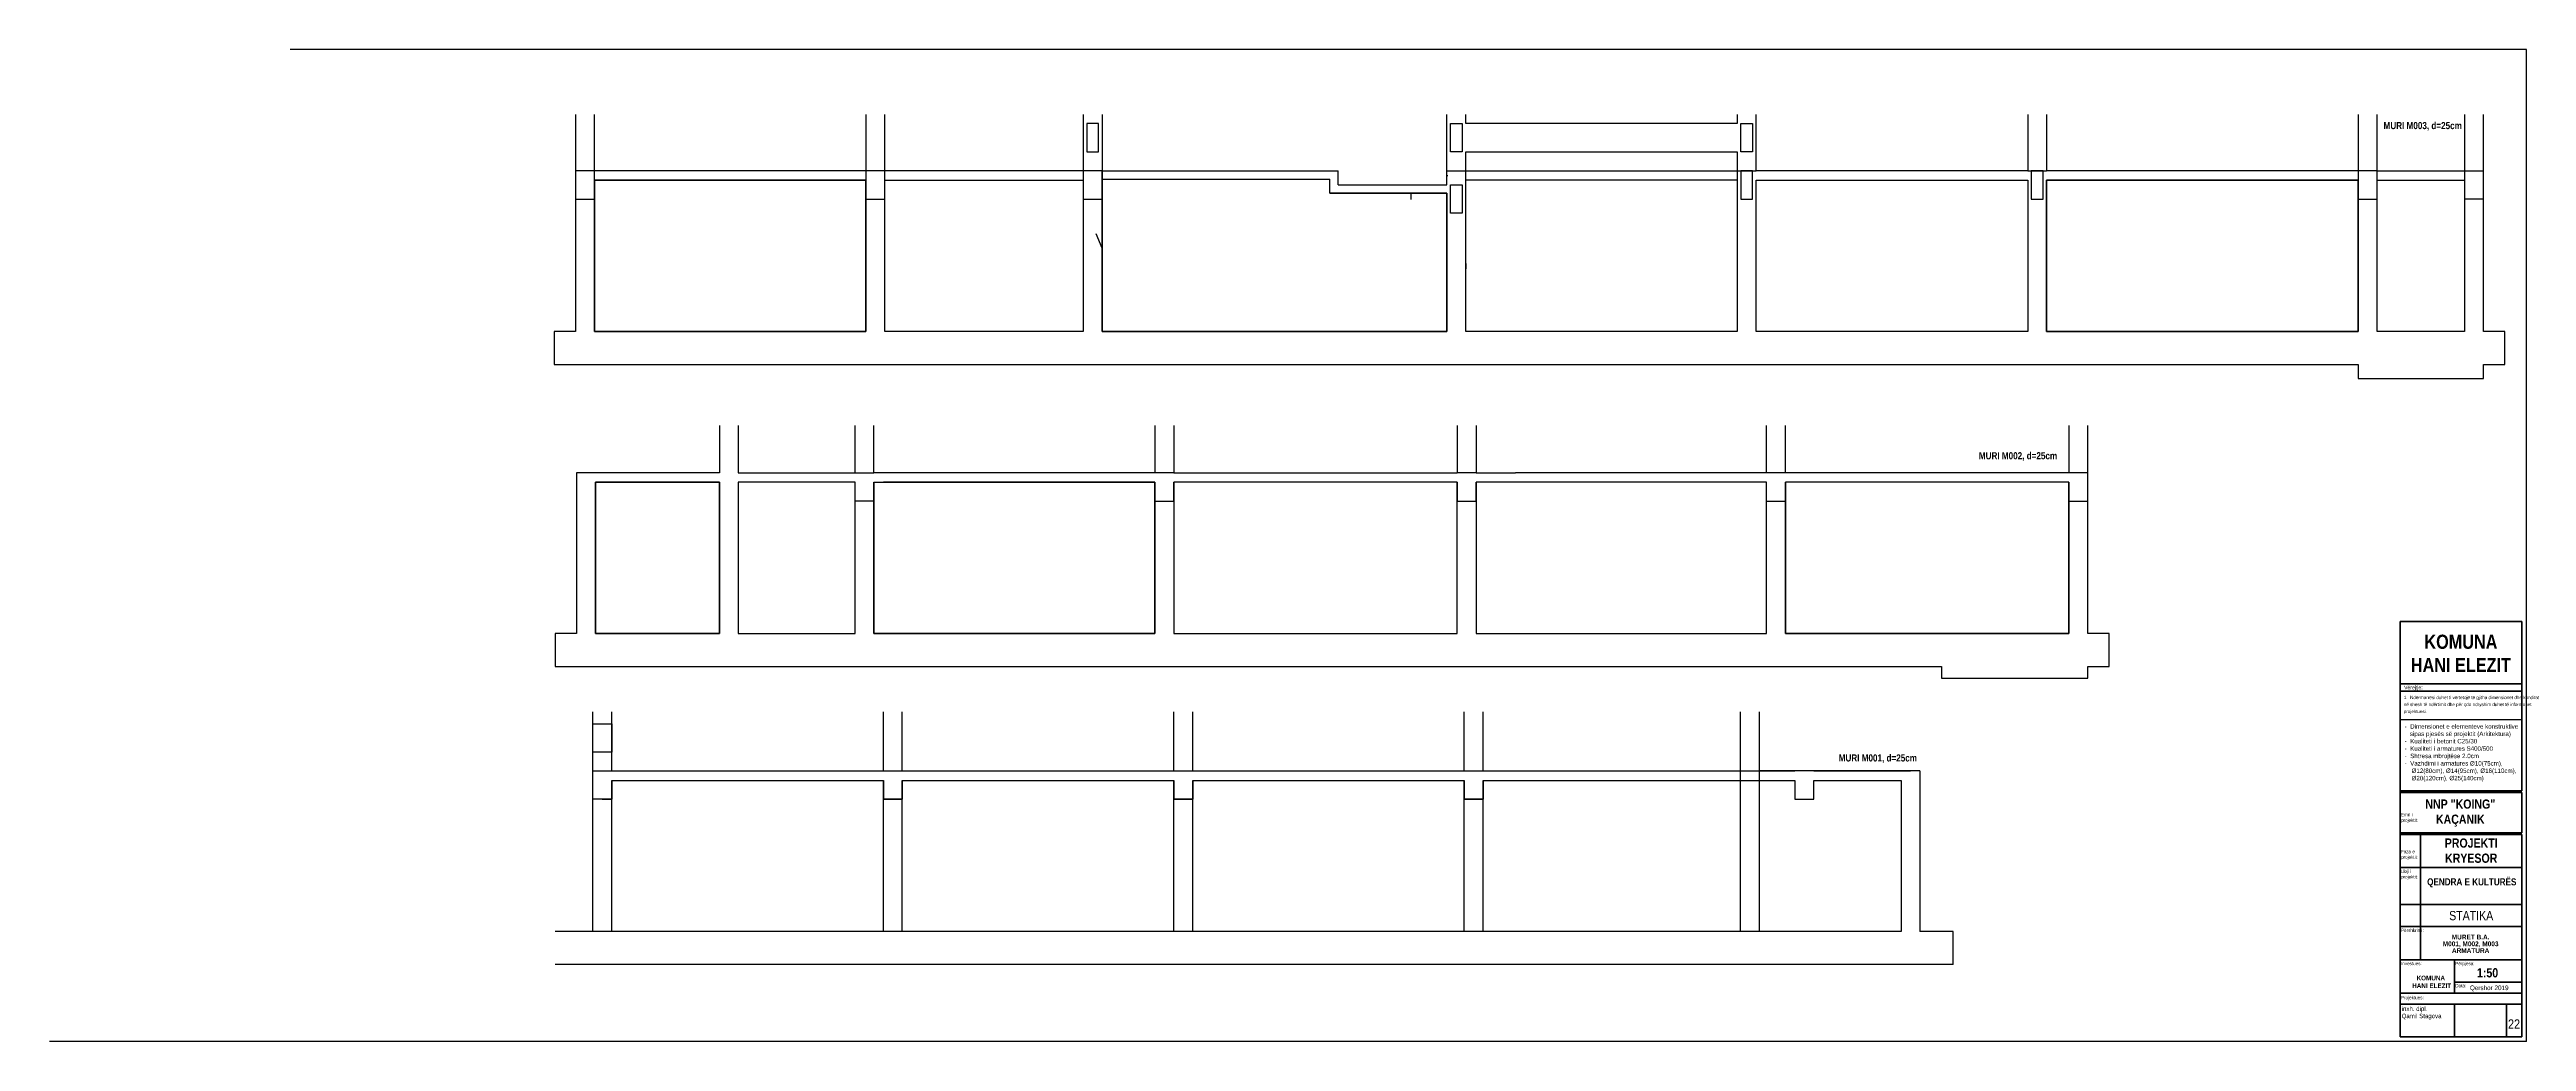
# Model space of a CAD drawing. Header units: inches. Extents: x 490 to 5734, y 172 to 2272.
import ezdxf

# ---------------------------------------------------------------- set-up
doc = ezdxf.new("R2010")
doc.units = ezdxf.units.IN
doc.layers.add('0_Pen_No__1', color=7, linetype='Continuous', lineweight=35)
doc.layers.add('TEKSTI_Pen_No__201', color=7, linetype='Continuous', lineweight=18)
doc.layers.add('A4_OP', color=7, linetype='Continuous')
doc.styles.add('GENERATED_STYLE_1', font='ARIAL.TTF')
doc.styles.add('GENERATED_STYLE_3', font='ARIALN.TTF')
doc.styles.add('GENERATED_STYLE_4', font='ARIALNB.TTF')

msp = doc.modelspace()

# ---------------------------------------------------------------- linework, layer by layer
for p, q in [((5734.2, 2272), (999, 2272)), ((5734.2, 172), (5734.2, 2272)), ((2718.2, 1997.7), (3200.7, 1997.7)), ((3200.7, 1967.7), (3200.7, 1997.7)), ((3218.2, 1985.2), (3218.2, 2015.2)), ((3448.2, 2005.2), (3450.2, 2005.2)), ((4063.2, 1995.2), (3488.2, 1995.2)), ((4063.2, 2015.2), (4103.2, 2015.2)), ((4103.2, 1995.2), (4253.2, 1995.2)), ((4678.2, 2015.2), (4718.2, 2015.2)), ((5418.2, 1995.2), (5603.2, 1995.2)), ((3372.9, 1954.4), (3372.9, 1967.7)), ((5643.2, 1955.2), (5603.2, 1955.2)), ((2718.2, 1851.5), (2705.9, 1881.8)), ((3488.2, 1819.2), (3488.2, 1807.7)), ((4125.3, 1315.9), (4165.3, 1315.9)), ((4765.3, 1315.9), (4805.3, 1315.9)), ((1756.6, 965.9), (1776.6, 965.9)), ((4495.3, 965.9), (4495.3, 940.9)), ((4495.3, 940.9), (4805.3, 940.9)), ((1640.1, 744.6), (1640.1, 869.6)), ((1680.1, 744.6), (1680.1, 869.6)), ((2255.1, 744.6), (2255.1, 869.6)), ((2295.1, 744.6), (2295.1, 869.6)), ((2870.1, 744.6), (2870.1, 869.6)), ((2910.1, 744.6), (2910.1, 869.6)), ((3485.1, 744.6), (3485.1, 869.6)), ((3525.1, 744.6), (3525.1, 869.6)), ((4070.1, 404.6), (4070.1, 869.6)), ((4110.1, 404.6), (4110.1, 869.6)), ((5466.6, 853.7), (5724.2, 853.7)), ((2255.1, 404.6), (2255.1, 724.6)), ((2295.1, 404.6), (2295.1, 724.6)), ((2870.1, 404.6), (2870.1, 724.6)), ((2910.1, 404.6), (2910.1, 724.6)), ((3485.1, 404.6), (3485.1, 724.6)), ((3525.1, 404.6), (3525.1, 724.6)), ((5734.2, 172), (489.6, 172))]:
    msp.add_line(p, q)
at = {"layer": '0_Pen_No__1', "linetype": 'Continuous'}
for p, q in [((5466.6, 702.3), (5466.6, 1061)), ((5466.6, 1061), (5724.2, 1061)), ((5724.2, 1061), (5724.2, 702.3)), ((5466.6, 929.3), (5724.2, 929.3)), ((5466.6, 913.7), (5724.2, 913.7)), ((5466.6, 733.2), (5466.6, 819)), ((5466.6, 182), (5466.6, 730)), ((5466.6, 702.3), (5724.2, 702.3)), ((5466.6, 699.2), (5724.2, 699.2)), ((5724.2, 699.2), (5724.2, 613.4)), ((5466.6, 613.4), (5724.2, 613.4)), ((5466.6, 610.3), (5724.2, 610.3)), ((5466.6, 610.3), (5724.2, 610.3)), ((5510.2, 344.7), (5510.2, 610.3)), ((5724.2, 610.3), (5724.2, 182)), ((5466.6, 540), (5724.2, 540)), ((5466.6, 461.8), (5724.2, 461.8)), ((5466.6, 415), (5724.2, 415)), ((5466.6, 344.7), (5724.2, 344.7)), ((5581.7, 274.3), (5581.7, 344.7)), ((5466.6, 274.3), (5724.2, 274.3)), ((5581.7, 297.8), (5724.2, 297.8)), ((5466.6, 250.9), (5724.2, 250.9)), ((5581.7, 250.9), (5581.7, 182)), ((5692, 182), (5692, 250.9)), ((5466.6, 182), (5724.2, 182))]:
    msp.add_line(p, q, dxfattribs=at)
at = {"layer": 'A4_OP'}
for points in [[(1603.2, 2134.5), (1603.2, 2015.2)], [(1643.2, 2015.2), (1643.2, 2134.5)], [(2218.2, 2134.5), (2218.2, 2015.2)], [(2258.2, 2015.2), (2258.2, 2134.5)], [(2678.2, 2134.5), (2678.2, 2115.2)], [(2678.2, 2115.2), (2678.2, 2015.2)], [(2710.7, 2115.2), (2685.7, 2115.2)], [(2685.7, 2115.2), (2685.7, 2055.2)], [(2710.7, 2055.2), (2710.7, 2115.2)], [(2718.2, 2134.5), (2718.2, 2115.2)], [(2718.2, 2115.2), (2718.2, 2015.2)], [(3448.2, 2115.2), (3448.2, 2134.5)], [(3448.2, 1985.2), (3448.2, 2115.2)], [(3455.7, 2055.2), (3455.7, 2115.2)], [(3455.7, 2115.2), (3480.7, 2115.2)], [(3480.7, 2115.2), (3480.7, 2055.2)], [(3488.2, 2115.2), (3488.2, 2134.5)], [(4063.2, 2115.2), (3488.2, 2115.2)], [(4063.2, 2134.5), (4063.2, 2115.2)], [(4070.7, 2055.2), (4070.7, 2115.2)], [(4070.7, 2115.2), (4095.7, 2115.2)], [(4095.7, 2115.2), (4095.7, 2055.2)], [(4103.2, 2115.2), (4103.2, 2134.5)], [(4103.2, 2015.2), (4103.2, 2115.2)], [(4678.2, 2134.5), (4678.2, 2015.2)], [(4718.2, 2134.5), (4718.2, 2015.2)], [(5378.2, 2134.5), (5378.2, 2015.2)], [(5418.2, 2015.2), (5418.2, 2134.5)], [(5603.2, 2134.5), (5603.2, 2015.2)], [(5643.2, 2015.2), (5643.2, 2134.5)], [(2685.7, 2055.2), (2710.7, 2055.2)], [(3480.7, 2055.2), (3455.7, 2055.2)], [(3488.2, 1985.2), (3488.2, 2055.2)], [(3488.2, 2055.2), (4063.2, 2055.2)], [(4063.2, 2055.2), (4063.2, 2015.2)], [(4095.7, 2055.2), (4070.7, 2055.2)], [(1643.2, 2015.2), (1603.2, 2015.2)], [(1603.2, 2015.2), (1603.2, 1955.2)], [(1603.2, 2015.2), (1603.2, 1675.2)], [(1643.2, 1955.2), (1643.2, 2015.2)], [(2218.2, 2015.2), (1643.2, 2015.2)], [(1643.2, 1675.2), (1643.2, 1995.2)], [(1643.2, 1995.2), (2218.2, 1995.2)], [(1643.2, 1995.2), (1643.2, 1675.2)], [(2218.2, 1995.2), (1643.2, 1995.2)], [(2258.2, 2015.2), (2218.2, 2015.2)], [(2218.2, 2015.2), (2218.2, 1955.2)], [(2218.2, 1995.2), (2218.2, 1675.2)], [(2218.2, 1675.2), (2218.2, 1995.2)], [(2258.2, 1955.2), (2258.2, 2015.2)], [(2678.2, 2015.2), (2258.2, 2015.2)], [(2258.2, 1675.2), (2258.2, 1995.2)], [(2258.2, 1995.2), (2678.2, 1995.2)], [(2258.2, 1675.2), (2258.2, 1995.2)], [(2258.2, 1995.2), (2678.2, 1995.2)], [(2718.2, 2015.2), (2678.2, 2015.2)], [(2678.2, 2015.2), (2678.2, 1955.2)], [(2678.2, 1995.2), (2678.2, 1675.2)], [(2678.2, 1995.2), (2678.2, 1675.2)], [(2718.2, 1675.2), (2718.2, 2015.2)], [(2718.2, 2015.2), (3218.2, 2015.2)], [(2718.2, 1955.2), (2718.2, 2015.2)], [(2718.2, 2015.2), (2718.2, 1675.2)], [(3448.2, 2015.2), (4063.2, 2015.2)], [(3488.2, 1675.2), (3488.2, 2015.2)], [(4063.2, 2015.2), (4063.2, 1675.2)], [(4063.2, 2015.2), (4063.2, 1675.2)], [(4095.7, 2015.2), (4070.7, 2015.2)], [(4070.7, 2015.2), (4070.7, 1955.2)], [(4095.7, 1955.2), (4095.7, 2015.2)], [(4678.2, 2015.2), (4103.2, 2015.2)], [(4103.2, 1675.2), (4103.2, 1995.2)], [(4103.2, 1995.2), (4678.2, 1995.2)], [(4103.2, 1675.2), (4103.2, 1995.2)], [(4103.2, 1995.2), (4678.2, 1995.2)], [(4678.2, 1995.2), (4678.2, 1675.2)], [(4678.2, 1995.2), (4678.2, 1675.2)], [(4710.7, 2015.2), (4685.7, 2015.2)], [(4685.7, 2015.2), (4685.7, 1955.2)], [(4710.7, 1955.2), (4710.7, 2015.2)], [(5378.2, 2015.2), (4718.2, 2015.2)], [(4718.2, 1675.2), (4718.2, 1995.2)], [(4718.2, 1995.2), (5378.2, 1995.2)], [(4718.2, 1995.2), (4718.2, 1675.2)], [(5029.2, 1995.2), (4718.2, 1995.2)], [(5378.2, 1995.2), (5029.2, 1995.2)], [(5418.2, 2015.2), (5378.2, 2015.2)], [(5378.2, 2015.2), (5378.2, 1955.2)], [(5378.2, 1995.2), (5378.2, 1675.2)], [(5378.2, 1675.2), (5378.2, 1995.2)], [(5418.2, 1675.2), (5418.2, 2015.2)], [(5418.2, 2015.2), (5643.2, 2015.2)], [(5418.2, 1955.2), (5418.2, 2015.2)], [(5418.2, 1675.2), (5418.2, 2015.2)], [(5603.2, 2015.2), (5603.2, 1675.2)], [(5603.2, 2015.2), (5603.2, 1675.2)], [(5643.2, 1675.2), (5643.2, 2015.2)], [(1603.2, 1955.2), (1643.2, 1955.2)], [(2218.2, 1955.2), (2258.2, 1955.2)], [(2678.2, 1955.2), (2718.2, 1955.2)], [(3200.7, 1967.7), (3448.2, 1967.7)], [(3448.2, 1967.7), (3200.7, 1967.7)], [(3218.2, 1985.2), (3448.2, 1985.2)], [(3448.2, 1967.7), (3448.2, 1675.2)], [(3448.2, 1675.2), (3448.2, 1967.7)], [(3455.7, 1925.2), (3455.7, 1985.2)], [(3455.7, 1985.2), (3480.7, 1985.2)], [(3480.7, 1985.2), (3480.7, 1925.2)], [(3488.2, 1675.2), (3488.2, 1985.2)], [(4070.7, 1955.2), (4095.7, 1955.2)], [(4685.7, 1955.2), (4710.7, 1955.2)], [(5378.2, 1955.2), (5418.2, 1955.2)], [(3480.7, 1925.2), (3455.7, 1925.2)], [(1603.2, 1675.2), (1558.2, 1675.2)], [(1558.2, 1675.2), (1558.2, 1605.2)], [(2218.2, 1675.2), (1643.2, 1675.2)], [(1643.2, 1675.2), (2218.2, 1675.2)], [(2678.2, 1675.2), (2258.2, 1675.2)], [(2678.2, 1675.2), (2258.2, 1675.2)], [(3448.2, 1675.2), (2718.2, 1675.2)], [(2718.2, 1675.2), (3448.2, 1675.2)], [(4063.2, 1675.2), (3488.2, 1675.2)], [(4063.2, 1675.2), (3488.2, 1675.2)], [(4678.2, 1675.2), (4103.2, 1675.2)], [(4678.2, 1675.2), (4103.2, 1675.2)], [(5378.2, 1675.2), (4718.2, 1675.2)], [(4718.2, 1675.2), (5378.2, 1675.2)], [(5603.2, 1675.2), (5418.2, 1675.2)], [(5603.2, 1675.2), (5418.2, 1675.2)], [(5688.2, 1675.2), (5643.2, 1675.2)], [(5688.2, 1605.2), (5688.2, 1675.2)], [(1558.2, 1605.2), (1623.2, 1605.2)], [(1623.2, 1605.2), (2238.2, 1605.2)], [(2238.2, 1605.2), (2698.2, 1605.2)], [(2698.2, 1605.2), (3468.2, 1605.2)], [(3468.2, 1605.2), (4083.2, 1605.2)], [(4083.2, 1605.2), (4698.2, 1605.2)], [(4698.2, 1605.2), (5378.2, 1605.2)], [(5378.2, 1605.2), (5378.2, 1595.2)], [(5378.2, 1595.2), (5378.2, 1575.2)], [(5378.2, 1575.2), (5398.2, 1575.2)], [(5398.2, 1575.2), (5623.2, 1575.2)], [(5623.2, 1575.2), (5643.2, 1575.2)], [(5643.2, 1595.2), (5643.2, 1605.2)], [(5643.2, 1605.2), (5688.2, 1605.2)], [(5643.2, 1575.2), (5643.2, 1595.2)], [(1907.9, 1475.9), (1907.9, 1375.9)], [(1947.9, 1475.9), (1947.9, 1375.9)], [(2195.3, 1375.9), (2195.3, 1475.9)], [(2235.3, 1375.9), (2235.3, 1475.9)], [(2830.3, 1475.9), (2830.3, 1375.9)], [(2870.3, 1475.9), (2870.3, 1375.9)], [(3470.3, 1475.9), (3470.3, 1375.9)], [(3510.3, 1475.9), (3510.3, 1375.9)], [(4125.3, 1375.9), (4125.3, 1475.9)], [(4165.3, 1375.9), (4165.3, 1475.9)], [(4765.3, 1475.9), (4765.3, 1375.9)], [(4805.3, 1375.9), (4805.3, 1475.9)], [(1907.9, 1375.9), (1605.3, 1375.9)], [(1605.3, 1375.9), (1605.3, 1035.9)], [(1947.9, 1375.9), (2195.3, 1375.9)], [(2195.3, 1375.9), (2235.3, 1375.9)], [(2830.3, 1375.9), (2235.3, 1375.9)], [(2870.3, 1375.9), (2830.3, 1375.9)], [(2870.3, 1375.9), (3470.3, 1375.9)], [(3510.3, 1375.9), (3470.3, 1375.9)], [(3510.3, 1375.9), (3593.3, 1375.9)], [(4165.3, 1375.9), (3593.3, 1375.9)], [(4805.3, 1375.9), (4165.3, 1375.9)], [(4805.3, 1035.9), (4805.3, 1375.9)], [(1907.9, 1355.9), (1645.3, 1355.9)], [(1645.3, 1355.9), (1645.3, 1035.9)], [(1645.3, 1035.9), (1645.3, 1355.9)], [(1645.3, 1355.9), (1907.9, 1355.9)], [(1907.9, 1035.9), (1907.9, 1355.9)], [(1907.9, 1355.9), (1907.9, 1035.9)], [(2195.3, 1355.9), (1947.9, 1355.9)], [(1947.9, 1355.9), (1947.9, 1035.9)], [(1947.9, 1355.9), (1947.9, 1035.9)], [(2195.3, 1355.9), (1947.9, 1355.9)], [(2195.3, 1035.9), (2195.3, 1355.9)], [(2195.3, 1315.9), (2195.3, 1355.9)], [(2195.3, 1035.9), (2195.3, 1355.9)], [(2235.3, 1315.9), (2195.3, 1315.9)], [(2235.3, 1315.9), (2215.3, 1315.9)], [(2235.3, 1355.9), (2235.3, 1315.9)], [(2235.3, 1355.9), (2235.3, 1315.9)], [(2235.3, 1035.9), (2235.3, 1355.9)], [(2235.3, 1355.9), (2830.3, 1355.9)], [(2235.3, 1315.9), (2235.3, 1035.9)], [(2830.3, 1355.9), (2255.3, 1355.9)], [(2830.3, 1035.9), (2830.3, 1355.9)], [(2830.3, 1355.9), (2830.3, 1315.9)], [(2830.3, 1355.9), (2830.3, 1035.9)], [(2830.3, 1315.9), (2870.3, 1315.9)], [(3470.3, 1355.9), (2870.3, 1355.9)], [(2870.3, 1355.9), (2870.3, 1035.9)], [(2870.3, 1315.9), (2870.3, 1355.9)], [(2870.3, 1355.9), (2870.3, 1035.9)], [(3470.3, 1355.9), (2870.3, 1355.9)], [(3470.3, 1035.9), (3470.3, 1355.9)], [(3470.3, 1355.9), (3470.3, 1315.9)], [(3470.3, 1035.9), (3470.3, 1355.9)], [(3470.3, 1315.9), (3510.3, 1315.9)], [(3510.3, 1355.9), (3510.3, 1035.9)], [(3510.3, 1315.9), (3510.3, 1355.9)], [(3510.3, 1355.9), (3510.3, 1035.9)], [(4125.3, 1355.9), (3510.3, 1355.9)], [(4125.3, 1355.9), (3510.3, 1355.9)], [(4125.3, 1035.9), (4125.3, 1355.9)], [(4125.3, 1035.9), (4125.3, 1355.9)], [(4165.3, 1355.9), (4165.3, 1035.9)], [(4765.3, 1355.9), (4165.3, 1355.9)], [(4165.3, 1035.9), (4165.3, 1355.9)], [(4765.3, 1355.9), (4165.3, 1355.9)], [(4765.3, 1035.9), (4765.3, 1355.9)], [(4765.3, 1355.9), (4765.3, 1035.9)], [(1605.3, 1035.9), (1560.3, 1035.9)], [(1560.3, 1035.9), (1560.3, 965.9)], [(1645.3, 1035.9), (1907.9, 1035.9)], [(1907.9, 1035.9), (1645.3, 1035.9)], [(1947.9, 1035.9), (2195.3, 1035.9)], [(1947.9, 1035.9), (2195.3, 1035.9)], [(2235.3, 1035.9), (2830.3, 1035.9)], [(2830.3, 1035.9), (2235.3, 1035.9)], [(2870.3, 1035.9), (3470.3, 1035.9)], [(2870.3, 1035.9), (3470.3, 1035.9)], [(3510.3, 1035.9), (4125.3, 1035.9)], [(3510.3, 1035.9), (4125.3, 1035.9)], [(4165.3, 1035.9), (4765.3, 1035.9)], [(4515.3, 1035.9), (4165.3, 1035.9)], [(4765.3, 1035.9), (4515.3, 1035.9)], [(4850.3, 1035.9), (4805.3, 1035.9)], [(4850.3, 965.9), (4850.3, 1035.9)], [(1560.3, 965.9), (1625.3, 965.9)], [(1625.3, 965.9), (1927.9, 965.9)], [(1927.9, 965.9), (2235.3, 965.9)], [(2235.3, 965.9), (2850.3, 965.9)], [(2850.3, 965.9), (3490.3, 965.9)], [(3490.3, 965.9), (4145.3, 965.9)], [(4145.3, 965.9), (4495.3, 965.9)], [(4495.3, 955.9), (4495.3, 940.9)], [(4805.3, 955.9), (4805.3, 965.9)], [(4805.3, 965.9), (4850.3, 965.9)], [(4805.3, 940.9), (4805.3, 955.9)], [(1640.1, 784.6), (1640.1, 844.6)], [(1640.1, 844.6), (1680.1, 844.6)], [(1680.1, 844.6), (1680.1, 784.6)], [(1680.1, 784.6), (1640.1, 784.6)], [(1640.1, 684.6), (1640.1, 744.6)], [(1640.1, 744.6), (1680.1, 744.6)], [(1680.1, 744.6), (2255.1, 744.6)], [(2255.1, 744.6), (2295.1, 744.6)], [(2295.1, 744.6), (2870.1, 744.6)], [(2870.1, 744.6), (2910.1, 744.6)], [(2910.1, 744.6), (3485.1, 744.6)], [(3485.1, 744.6), (3525.1, 744.6)], [(3525.1, 744.6), (4185.1, 744.6)], [(4450.1, 744.6), (4110.1, 744.6)], [(4225.1, 744.6), (4185.1, 744.6)], [(4225.1, 744.6), (4430.1, 744.6)], [(4450.1, 744.6), (4450.1, 404.6)], [(1680.1, 684.6), (1640.1, 684.6)], [(1640.1, 404.6), (1640.1, 684.6)], [(1660.1, 684.6), (1680.1, 684.6)], [(1680.1, 684.6), (1680.1, 724.6)], [(1680.1, 724.6), (2255.1, 724.6)], [(1680.1, 724.6), (1680.1, 684.6)], [(1680.1, 404.6), (1680.1, 684.6)], [(2255.1, 724.6), (2255.1, 684.6)], [(2255.1, 684.6), (2255.1, 724.6)], [(2255.1, 684.6), (2295.1, 684.6)], [(2295.1, 684.6), (2255.1, 684.6)], [(2295.1, 684.6), (2295.1, 724.6)], [(2295.1, 724.6), (2870.1, 724.6)], [(2295.1, 724.6), (2295.1, 684.6)], [(2870.1, 724.6), (2870.1, 684.6)], [(2870.1, 684.6), (2870.1, 724.6)], [(2870.1, 684.6), (2910.1, 684.6)], [(2910.1, 684.6), (2870.1, 684.6)], [(2910.1, 684.6), (2910.1, 724.6)], [(2910.1, 724.6), (3485.1, 724.6)], [(2910.1, 724.6), (2910.1, 684.6)], [(3485.1, 724.6), (3485.1, 684.6)], [(3485.1, 684.6), (3485.1, 724.6)], [(3485.1, 684.6), (3525.1, 684.6)], [(3525.1, 684.6), (3485.1, 684.6)], [(3525.1, 684.6), (3525.1, 724.6)], [(3525.1, 724.6), (4185.1, 724.6)], [(3525.1, 724.6), (3525.1, 684.6)], [(4185.1, 724.6), (4185.1, 684.6)], [(4185.1, 724.6), (4185.1, 684.6)], [(4185.1, 684.6), (4225.1, 684.6)], [(4185.1, 684.6), (4225.1, 684.6)], [(4225.1, 684.6), (4225.1, 724.6)], [(4225.1, 684.6), (4225.1, 724.6)], [(4225.1, 724.6), (4410.1, 724.6)], [(4410.1, 724.6), (4410.1, 404.6)], [(4410.1, 404.6), (1560.3, 404.6)], [(4520.1, 404.6), (4450.1, 404.6)], [(4520.1, 334.6), (4520.1, 404.6)], [(1660.1, 334.6), (1560.3, 334.6)], [(2275.1, 334.6), (1660.1, 334.6)], [(2490.1, 334.6), (2275.1, 334.6)], [(2890.1, 334.6), (2490.1, 334.6)], [(3505.1, 334.6), (2890.1, 334.6)], [(4090.1, 334.6), (3505.1, 334.6)], [(4430.1, 334.6), (4090.1, 334.6)], [(4520.1, 334.6), (4430.1, 334.6)]]:
    msp.add_lwpolyline(points, dxfattribs=at)

# ---------------------------------------------------------------- texts
at = {"layer": '0_Pen_No__1', "linetype": 'Continuous'}
for s, insert, char_height, attachment_point, style in [('\\A1;\\pi-81.681;MURI M003, d=25cm', (5513.4, 2118.5), 15, 1, 'GENERATED_STYLE_4'), ('\\A1;\\pi-81.681;MURI M002, d=25cm', (4656.5, 1419.5), 15, 1, 'GENERATED_STYLE_4'), ('\\A1;Vërejtje:', (5475.2, 925.3), 7.812, 1, 'GENERATED_STYLE_3'), ('\\A1;\\pi-81.681;MURI M001, d=25cm', (4359.7, 779.7), 15, 1, 'GENERATED_STYLE_4'), ('\\A1;STATIKA', (5617.2, 448.2), 19.531, 2, 'GENERATED_STYLE_3'), ('\\A1;Përshkrimi:', (5468.5, 410.9), 7.031, 1, 'GENERATED_STYLE_3'), ('\\A1;Investues: ', (5468.5, 340.5), 7.031, 1, 'GENERATED_STYLE_3'), ('\\A1;Përpjesa:', (5583.6, 340.5), 7.031, 1, 'GENERATED_STYLE_3'), ('\\A1;1:50', (5651.9, 327.1), 19.53, 2, 'GENERATED_STYLE_4'), ('\\A1;Projektues: ', (5468.5, 268.2), 7.031, 1, 'GENERATED_STYLE_3'), ('\\A1;\\pi-24.727;KOMUNA \\P\\pi-33.963;HANI ELEZIT', (5526.3, 311.1), 9.766, 1, 'GENERATED_STYLE_4'), ('\\A1;Data: ', (5583.6, 293.6), 7.03, 1, 'GENERATED_STYLE_3'), ('\\A1;Qershor 2019', (5655.4, 290.4), 9.766, 2, 'GENERATED_STYLE_3'), ('\\A1;22', (5707.9, 218.8), 20, 2, 'GENERATED_STYLE_3')]:
    msp.add_mtext(s, dxfattribs=dict(at, insert=insert, char_height=char_height, attachment_point=attachment_point, style=style))
for s, insert, char_height, width, attachment_point, line_spacing_factor, style in [('\\A1;KOMUNA HANI ELEZIT', (5595.4, 1033.2), 30, 214.051, 2, 0.984903, 'GENERATED_STYLE_4'), ('\\A1;1.  Ndërmarrësi duhet ti vërtetojë të gjitha dimensionet dhe konditat në shesh të ndërtimit dhe për çdo ndryshim duhet të informohet projektuesi. ', (5474.4, 903.7), 7.0313, 245.916, 1, 1.261061, 'GENERATED_STYLE_3'), ('\\A1;NNP "KOING"\\PKAÇANIK', (5594.2, 684.3), 19.531, 214.051, 2, 0.984903, 'GENERATED_STYLE_4'), ('\\A1;Emri i\\Pprojektit:', (5468.5, 655.6), 7.03, 67.539, 1, 0.996607, 'GENERATED_STYLE_3'), ('\\A1;Faza e \\Pprojektit:', (5468.5, 577.5), 7.031, 67.539, 1, 0.996607, 'GENERATED_STYLE_3'), ('\\A1;PROJEKTI KRYESOR', (5617.2, 601.8), 19.531, 214.051, 2, 0.984903, 'GENERATED_STYLE_4'), ('\\A1;Lloji i \\Pprojektit:', (5468.5, 535.7), 7.031, 67.539, 1, 0.996607, 'GENERATED_STYLE_3'), ('\\A1;QENDRA E KULTURËS', (5618.4, 517.4), 15, 214.051, 2, 0.984903, 'GENERATED_STYLE_4'), ('\\A1;MURET B.A. \\PM001, M002, M003\\PARMATURA', (5616, 397.9), 10, 227.819, 2, 0.8554, 'GENERATED_STYLE_4'), ('\\A1;inxh. dipl. \\PQamil Stagova', (5470, 246), 9.375, 167.016, 1, 0.98645, 'GENERATED_STYLE_3')]:
    msp.add_mtext(s, dxfattribs=dict(at, insert=insert, char_height=char_height, width=width, attachment_point=attachment_point, line_spacing_factor=line_spacing_factor, style=style))
at = {"layer": 'TEKSTI_Pen_No__201', "linetype": 'Continuous', "insert": (5476.4, 843.6), "char_height": 9.375, "attachment_point": 1, "style": 'GENERATED_STYLE_1'}
msp.add_mtext('-  Dimensionet e elementeve konstruktive\\P   sipas pjesës së projektit (Arkitektura)\\P-  Kualiteti i betonit C25/30\\P-  Kualiteti i armatures S400/500\\P-  Shtresa mbrojtëse 2.0cm\\P-  Vazhdimi i armatures Ø10(75cm), \\P    Ø12(80cm), Ø14(95cm), Ø16(110cm), \\P    Ø20(120cm), Ø25(140cm)    ', dxfattribs=at)

doc.saveas('drawing.dxf')
